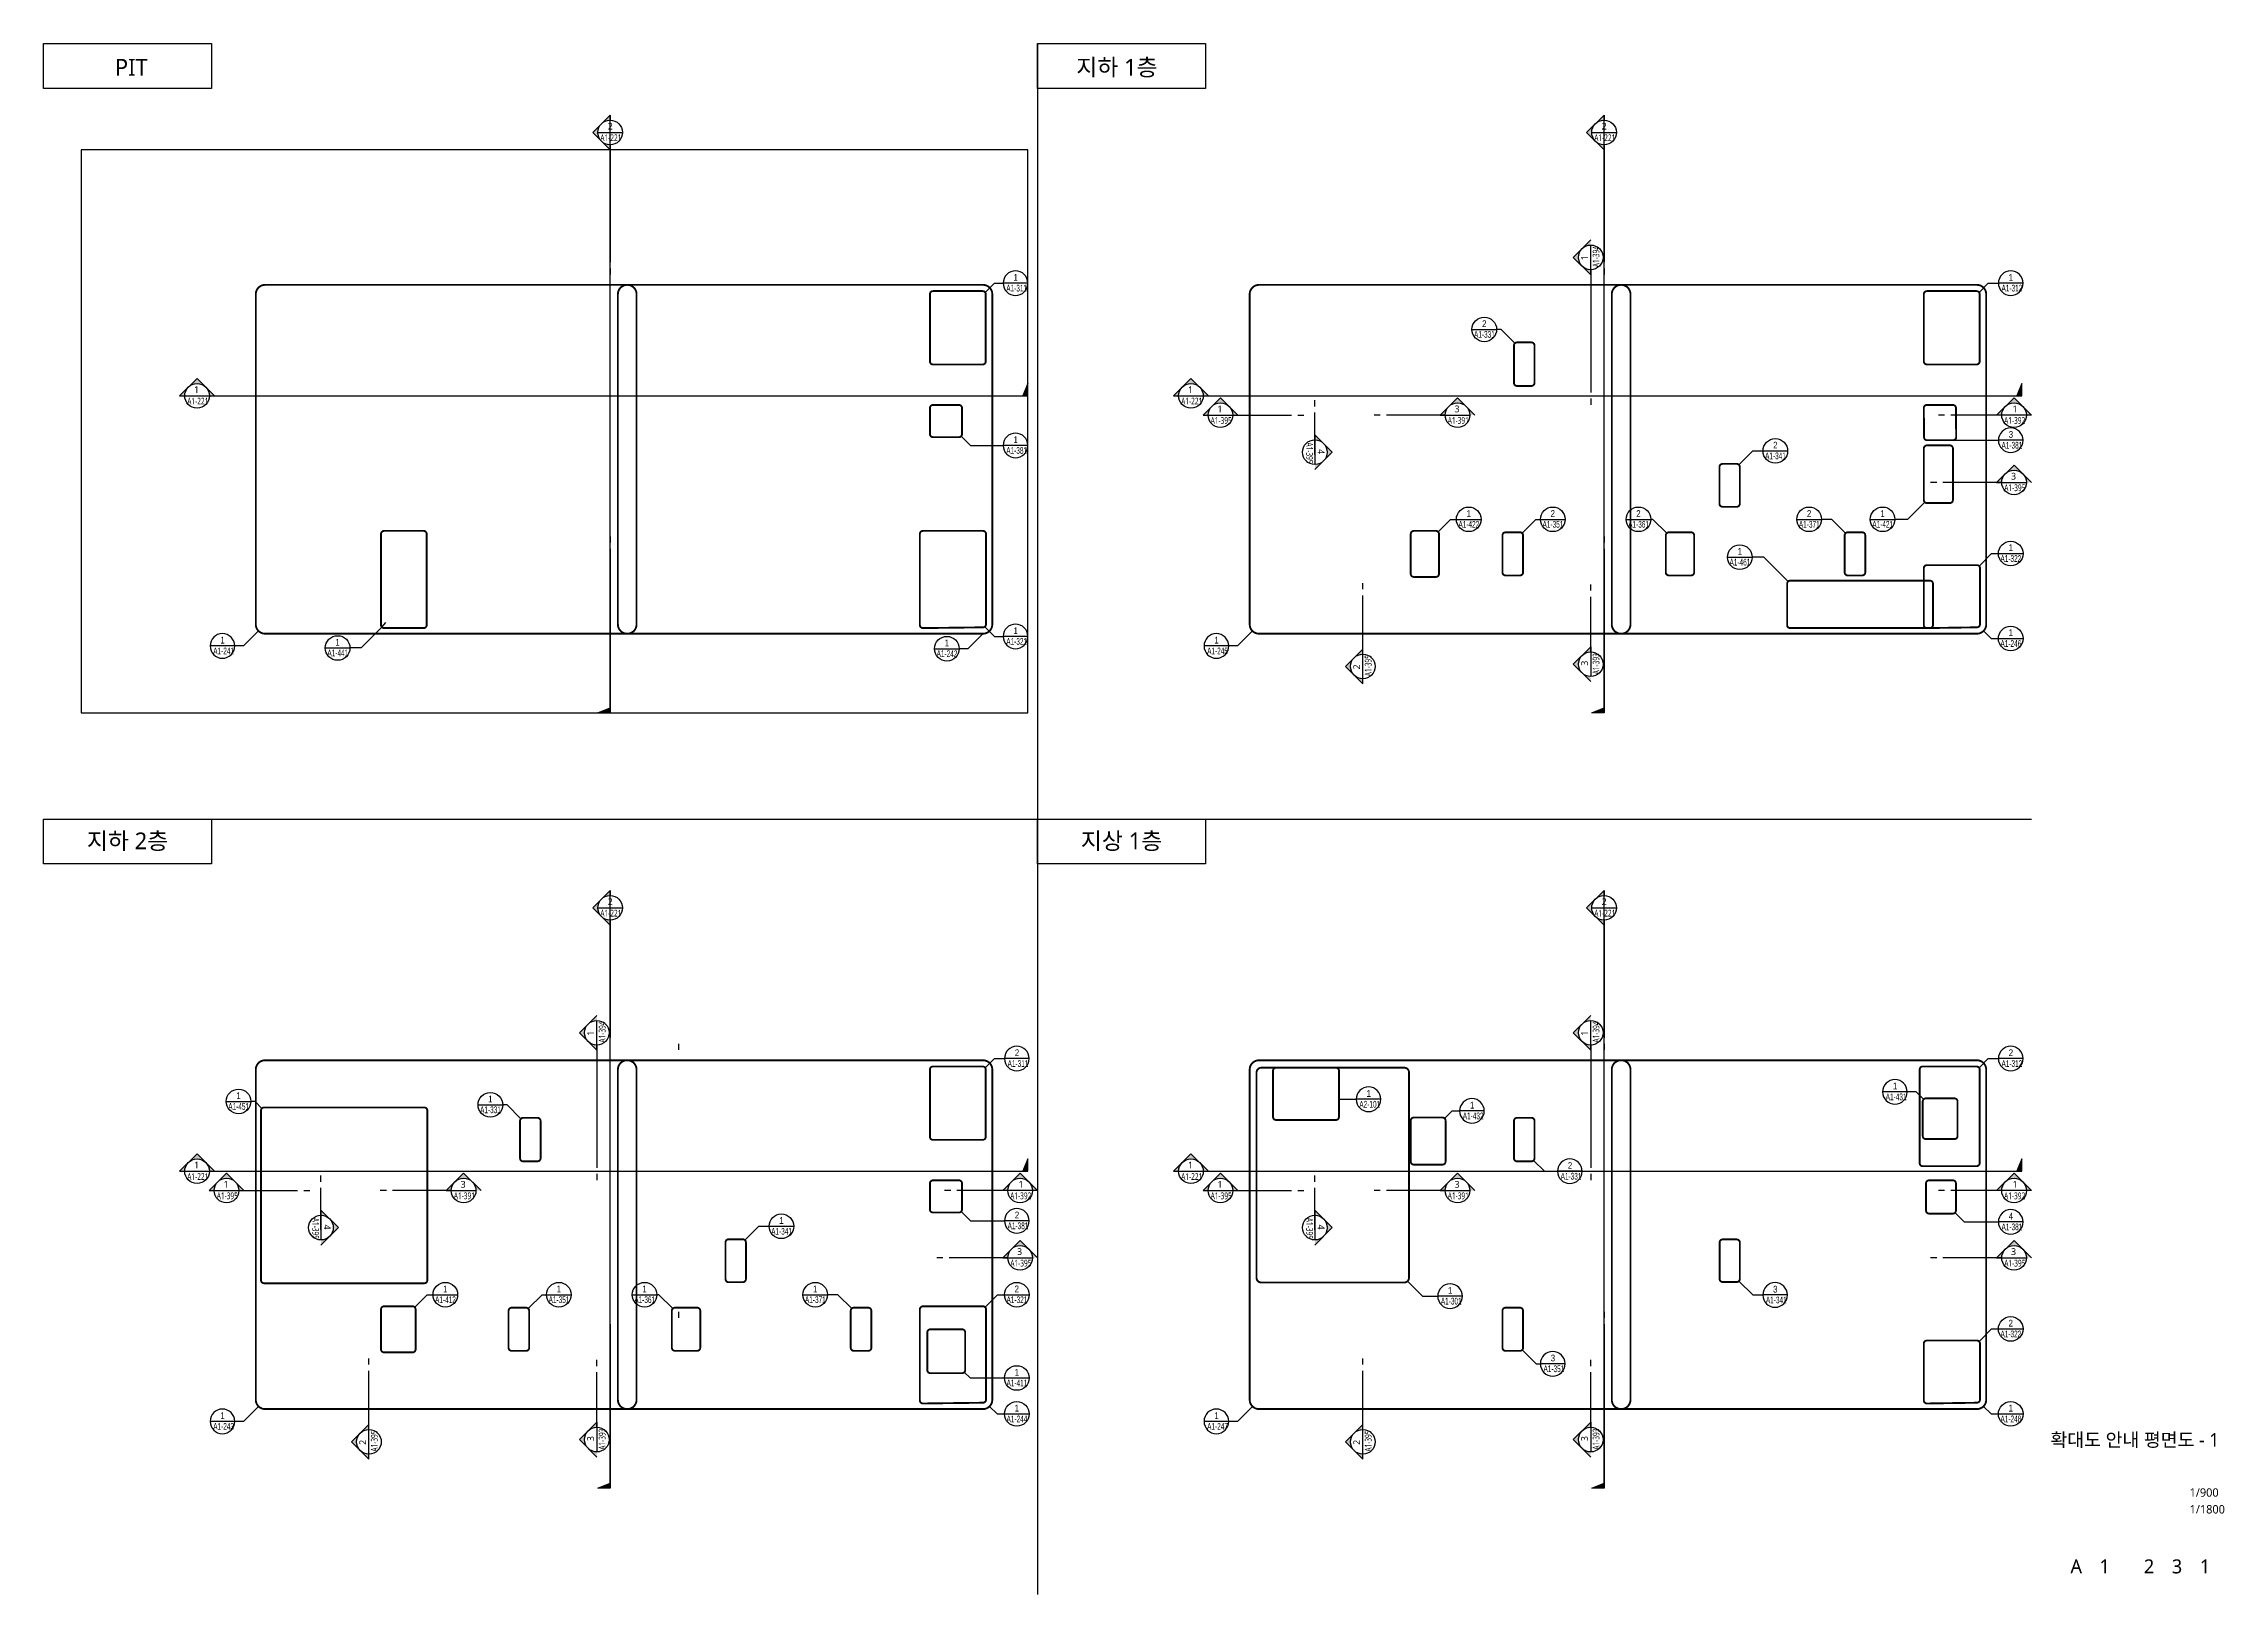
# Model space of a CAD drawing. Header units: millimetres. Extents: x 18000 to 719021, y 9900 to 1026900.
# Drawn here: x 18000 to 719021, y 528300 to 1026900 of the extents above; entities that cross this region are included whole.
import ezdxf
from ezdxf.enums import TextEntityAlignment as Align

# ---------------------------------------------------------------- set-up
doc = ezdxf.new("R2010")
doc.units = ezdxf.units.MM
doc.header["$LTSCALE"] = 100
doc.linetypes.add('SYM$0$DASHDOT', pattern=[1, 0.5, -0.25, 0, -0.25])
doc.layers.get('DEFPOINTS').update_dxf_attribs({"color": 161})
for name, color, linetype in [('SASAC 도면번호', 6, 'Continuous'), ('SYM', 7, 'Continuous'), ('TEXT', 3, 'Continuous'), ('TEXT(노트)', 3, 'Continuous'), ('TEXT-TITLE', 6, 'Continuous'), ('TEXT-기입', 6, 'Continuous'), ('구간정리', 6, 'Continuous'), ('구간정리-TEXT', 3, 'Continuous')]:
    doc.layers.add(name, color=color, linetype=linetype)
doc.styles.add('SYM$0$ARIAL', font='arial.ttf')
doc.styles.add('SYM$0$돋움', font='', dxfattribs={"width": 0.9})
doc.styles.add('나눔바른고딕', font='NanumBarunGothic.ttf')
doc.styles.get('SYM$0$돋움').set_extended_font_data('Dotum')

msp = doc.modelspace()

# ---------------------------------------------------------------- texts
at = {"layer": 'TEXT', "style": '나눔바른고딕'}
for s, p in [('PIT', (40914, 1016585)), ('지하 1층', (349940, 1016585)), ('지하 2층', (31904, 767864)), ('지상 1층', (351404, 767864))]:
    msp.add_text(s, height=5400, dxfattribs=at).set_placement(p)
at = {"layer": 'TEXT(노트)', "style": '나눔바른고딕', "width": 0.6}
for s, p in [('A1-221', (196962, 995550)), ('A1-221', (516462, 995550)), ('A1-221', (64177, 910870)), ('A1-221', (383677, 910870)), ('A1-395', (393152, 904660)), ('A1-391', (469367, 904660)), ('A1-392', (648214, 904660)), ('A1-395', (648257, 883027)), ('A1-221', (196962, 746250)), ('A1-221', (516462, 746250)), ('A1-221', (64177, 661570)), ('A1-221', (383677, 661570)), ('A1-395', (73652, 655360)), ('A1-391', (149867, 655360)), ('A1-392', (328714, 655360)), ('A1-395', (393152, 655360)), ('A1-391', (469367, 655360)), ('A1-392', (648214, 655360)), ('A1-395', (328757, 633727)), ('A1-395', (648257, 633727))]:
    msp.add_text(s, height=2160, dxfattribs=at).set_placement(p)
at = {"layer": 'TEXT(노트)', "style": '나눔바른고딕'}
for s, p in [('2', (199360, 999260)), ('2', (518860, 999260)), ('1', (66365, 914579)), ('1', (385865, 914579)), ('1', (395340, 908369)), ('3', (471555, 908369)), ('1', (650920, 908369)), ('3', (650445, 886736)), ('2', (199360, 749960)), ('2', (518860, 749960)), ('1', (66365, 665279)), ('1', (385865, 665279)), ('1', (75840, 659069)), ('3', (152055, 659069)), ('1', (331420, 659069)), ('1', (395340, 659069)), ('3', (471555, 659069)), ('1', (650920, 659069)), ('3', (330945, 637436)), ('3', (650445, 637436))]:
    msp.add_text(s, height=2160, dxfattribs=at).set_placement(p)
at = {"layer": 'TEXT(노트)', "style": '나눔바른고딕', "width": 0.6}
for s, rotation, p in [('A1-394', 90, (518120, 955030, 66383)), ('A1-395', 270, (423871, 898671)), ('A1-395', 90, (444861, 823506)), ('A1-393', 90, (518120, 824126)), ('A1-394', 90, (198620, 705730, 66383)), ('A1-394', 90, (518120, 705730, 66383)), ('A1-395', 270, (104371, 649371)), ('A1-395', 270, (423871, 649371)), ('A1-395', 90, (125361, 574206)), ('A1-393', 90, (198620, 574826)), ('A1-395', 90, (444861, 574206)), ('A1-393', 90, (518120, 574826))]:
    msp.add_text(s, height=2160, rotation=rotation, dxfattribs=at).set_placement(p)
at = {"layer": 'TEXT(노트)', "style": '나눔바른고딕'}
for s, rotation, p in [('1', 90, (514410, 957218, 66383)), ('4', 270, (427581, 896484)), ('3', 90, (514410, 826886)), ('2', 90, (441152, 825694)), ('1', 90, (194910, 707918, 66383)), ('1', 90, (514410, 707918, 66383)), ('4', 270, (108081, 647184)), ('4', 270, (427581, 647184)), ('2', 90, (121652, 576394)), ('3', 90, (194910, 577586)), ('2', 90, (441152, 576394)), ('3', 90, (514410, 577586))]:
    msp.add_text(s, height=2160, rotation=rotation, dxfattribs=at).set_placement(p)
at = {"layer": 'TEXT-TITLE', "style": '나눔바른고딕'}
msp.add_text('확대도 안내 평면도 - 1', height=4320, dxfattribs=at).set_placement((690227, 575830), align=Align.CENTER)
at = {"layer": 'TEXT-기입', "style": '나눔바른고딕'}
for s, p in [('1/900', (707827, 558900)), ('1/1800', (707827, 553500))]:
    msp.add_text(s, height=2700, dxfattribs=at).set_placement(p, align=Align.BOTTOM_LEFT)
for s, p in [('A', (671400, 537300)), ('1', (680513, 537300)), ('2', (694800, 537300)), ('3', (703800, 537300)), ('1', (712800, 537300))]:
    msp.add_text(s, height=4500, dxfattribs=at).set_placement(p, align=Align.MIDDLE_CENTER)

# ---------------------------------------------------------------- blocks, each defined once
blk = doc.blocks.new('SYM$0$det-tar-wi')
at = {"layer": '구간정리', "ltscale": 0.2}
blk.add_line((0, 0), (11, 0), dxfattribs=at)
blk.add_circle((5.5, 0), 5.5, dxfattribs=at)
at = {"layer": '구간정리-TEXT', "color": 3, "style": 'SYM$0$ARIAL'}
blk.add_attdef('2', text='', height=3, dxfattribs=at).set_placement((5.5, 2.58), align=Align.MIDDLE_CENTER)
at = {"layer": '구간정리-TEXT', "color": 3, "style": 'SYM$0$ARIAL', "width": 0.6}
blk.add_attdef('A1.00', text='', height=3, dxfattribs=at).set_placement((5.57, -2.22), align=Align.MIDDLE_CENTER)

# ---------------------------------------------------------------- hatches: boundary and pattern name
at = {"layer": 'SYM'}
h = msp.add_hatch(color=256, dxfattribs=at)
h.paths.add_polyline_path([(194505, 998334), (197305, 1001134, 0.4142136), (197305, 995534)])
h.paths.add_polyline_path([(197305, 1001134), (200105, 1003934), (200105, 1002294, 0.1989124)])
h.paths.add_polyline_path([(197305, 995534, 0.1989124), (200105, 994374), (200105, 992734)])
h = msp.add_hatch(color=256, dxfattribs=at)
h.paths.add_polyline_path([(514005, 998334), (516805, 1001134, 0.4142136), (516805, 995534)])
h.paths.add_polyline_path([(516805, 1001134), (519605, 1003934), (519605, 1002294, 0.1989124)])
h.paths.add_polyline_path([(516805, 995534, 0.1989124), (519605, 994374), (519605, 992734)])
h = msp.add_hatch(color=256, dxfattribs=at)
h.paths.add_polyline_path([(509736, 958173), (512536, 955373, -0.4142136), (512536, 960973)])
h.paths.add_polyline_path([(512536, 955373), (515336, 952573), (515336, 954213, -0.1989124)])
h.paths.add_polyline_path([(512536, 960973, -0.1989124), (515336, 962133), (515336, 963774)])
h = msp.add_hatch(color=256, dxfattribs=at)
h.paths.add_polyline_path([(67320, 919254), (64520, 916454, -0.4142136), (70120, 916454)])
h.paths.add_polyline_path([(64520, 916454), (61720, 913654), (63360, 913654, -0.1989124)])
h.paths.add_polyline_path([(70120, 916454, -0.1989124), (71280, 913654), (72921, 913654)])
h = msp.add_hatch(color=256, dxfattribs=at)
h.paths.add_polyline_path([(386820, 919254), (384020, 916454, -0.4142136), (389620, 916454)])
h.paths.add_polyline_path([(384020, 916454), (381220, 913654), (382860, 913654, -0.1989124)])
h.paths.add_polyline_path([(389620, 916454, -0.1989124), (390780, 913654), (392421, 913654)])
for points in [[(334375, 917614), (332791, 913654), (334375, 913654)], [(653875, 917614), (652291, 913654), (653875, 913654)], [(196145, 811766), (200105, 813350), (200105, 811766)], [(515645, 811766), (519605, 813350), (519605, 811766)], [(334375, 668314), (332791, 664354), (334375, 664354)], [(653875, 668314), (652291, 664354), (653875, 664354)], [(196145, 562466), (200105, 564050), (200105, 562466)], [(515645, 562466), (519605, 564050), (519605, 562466)]]:
    msp.add_hatch(color=256, dxfattribs=at).paths.add_polyline_path(points)
h = msp.add_hatch(color=256, dxfattribs=at)
h.paths.add_polyline_path([(396295, 913044), (393495, 910244, -0.4142136), (399095, 910244)])
h.paths.add_polyline_path([(393495, 910244), (390695, 907444), (392335, 907444, -0.1989124)])
h.paths.add_polyline_path([(399095, 910244, -0.1989124), (400255, 907444), (401895, 907444)])
h = msp.add_hatch(color=256, dxfattribs=at)
h.paths.add_polyline_path([(472510, 913044), (469710, 910244, -0.4142136), (475310, 910244)])
h.paths.add_polyline_path([(469710, 910244), (466910, 907444), (468550, 907444, -0.1989124)])
h.paths.add_polyline_path([(475310, 910244, -0.1989124), (476470, 907444), (478110, 907444)])
h = msp.add_hatch(color=256, dxfattribs=at)
h.paths.add_polyline_path([(651400, 913044), (654200, 910244, 0.4142136), (648600, 910244)])
h.paths.add_polyline_path([(654200, 910244), (657000, 907444), (655360, 907444, 0.1989124)])
h.paths.add_polyline_path([(648600, 910244, 0.1989124), (647440, 907444), (645799, 907444)])
h = msp.add_hatch(color=256, dxfattribs=at)
h.paths.add_polyline_path([(432255, 895529), (429455, 898329, -0.4142136), (429455, 892729)])
h.paths.add_polyline_path([(429455, 898329), (426655, 901129), (426655, 899489, -0.1989124)])
h.paths.add_polyline_path([(429455, 892729, -0.1989124), (426655, 891569), (426655, 889928)])
h = msp.add_hatch(color=256, dxfattribs=at)
h.paths.add_polyline_path([(651400, 891411), (648600, 888610, -0.4142136), (654200, 888610)])
h.paths.add_polyline_path([(648600, 888610), (645799, 885810), (647440, 885810, -0.1989124)])
h.paths.add_polyline_path([(654200, 888610, -0.1989124), (655360, 885810), (657000, 885810)])
h = msp.add_hatch(color=256, dxfattribs=at)
h.paths.add_polyline_path([(436477, 826649), (439277, 823848, -0.4142136), (439277, 829449)])
h.paths.add_polyline_path([(439277, 823848), (442077, 821048), (442077, 822689, -0.1989124)])
h.paths.add_polyline_path([(439277, 829449, -0.1989124), (442077, 830609), (442077, 832249)])
h = msp.add_hatch(color=256, dxfattribs=at)
h.paths.add_polyline_path([(509736, 827366), (512536, 830167, 0.4142136), (512536, 824566)])
h.paths.add_polyline_path([(512536, 830167), (515336, 832967), (515336, 831326, 0.1989124)])
h.paths.add_polyline_path([(512536, 824566, 0.1989124), (515336, 823406), (515336, 821766)])
h = msp.add_hatch(color=256, dxfattribs=at)
h.paths.add_polyline_path([(194505, 749034), (197305, 751834, 0.4142136), (197305, 746234)])
h.paths.add_polyline_path([(197305, 751834), (200105, 754634), (200105, 752994, 0.1989124)])
h.paths.add_polyline_path([(197305, 746234, 0.1989124), (200105, 745074), (200105, 743434)])
h = msp.add_hatch(color=256, dxfattribs=at)
h.paths.add_polyline_path([(514005, 749034), (516805, 751834, 0.4142136), (516805, 746234)])
h.paths.add_polyline_path([(516805, 751834), (519605, 754634), (519605, 752994, 0.1989124)])
h.paths.add_polyline_path([(516805, 746234, 0.1989124), (519605, 745074), (519605, 743434)])
h = msp.add_hatch(color=256, dxfattribs=at)
h.paths.add_polyline_path([(190236, 708873), (193036, 706073, -0.4142136), (193036, 711673)])
h.paths.add_polyline_path([(193036, 706073), (195836, 703273), (195836, 704913, -0.1989124)])
h.paths.add_polyline_path([(193036, 711673, -0.1989124), (195836, 712833), (195836, 714474)])
h = msp.add_hatch(color=256, dxfattribs=at)
h.paths.add_polyline_path([(509736, 708873), (512536, 706073, -0.4142136), (512536, 711673)])
h.paths.add_polyline_path([(512536, 706073), (515336, 703273), (515336, 704913, -0.1989124)])
h.paths.add_polyline_path([(512536, 711673, -0.1989124), (515336, 712833), (515336, 714474)])
h = msp.add_hatch(color=256, dxfattribs=at)
h.paths.add_polyline_path([(67320, 669954), (64520, 667154, -0.4142136), (70120, 667154)])
h.paths.add_polyline_path([(64520, 667154), (61720, 664354), (63360, 664354, -0.1989124)])
h.paths.add_polyline_path([(70120, 667154, -0.1989124), (71280, 664354), (72921, 664354)])
h = msp.add_hatch(color=256, dxfattribs=at)
h.paths.add_polyline_path([(386820, 669954), (384020, 667154, -0.4142136), (389620, 667154)])
h.paths.add_polyline_path([(384020, 667154), (381220, 664354), (382860, 664354, -0.1989124)])
h.paths.add_polyline_path([(389620, 667154, -0.1989124), (390780, 664354), (392421, 664354)])
h = msp.add_hatch(color=256, dxfattribs=at)
h.paths.add_polyline_path([(76795, 663744), (73995, 660944, -0.4142136), (79595, 660944)])
h.paths.add_polyline_path([(73995, 660944), (71195, 658144), (72835, 658144, -0.1989124)])
h.paths.add_polyline_path([(79595, 660944, -0.1989124), (80755, 658144), (82395, 658144)])
h = msp.add_hatch(color=256, dxfattribs=at)
h.paths.add_polyline_path([(153010, 663744), (150210, 660944, -0.4142136), (155810, 660944)])
h.paths.add_polyline_path([(150210, 660944), (147410, 658144), (149050, 658144, -0.1989124)])
h.paths.add_polyline_path([(155810, 660944, -0.1989124), (156970, 658144), (158610, 658144)])
h = msp.add_hatch(color=256, dxfattribs=at)
h.paths.add_polyline_path([(331900, 663744), (334700, 660944, 0.4142136), (329100, 660944)])
h.paths.add_polyline_path([(334700, 660944), (337500, 658144), (335860, 658144, 0.1989124)])
h.paths.add_polyline_path([(329100, 660944, 0.1989124), (327940, 658144), (326299, 658144)])
h = msp.add_hatch(color=256, dxfattribs=at)
h.paths.add_polyline_path([(396295, 663744), (393495, 660944, -0.4142136), (399095, 660944)])
h.paths.add_polyline_path([(393495, 660944), (390695, 658144), (392335, 658144, -0.1989124)])
h.paths.add_polyline_path([(399095, 660944, -0.1989124), (400255, 658144), (401895, 658144)])
h = msp.add_hatch(color=256, dxfattribs=at)
h.paths.add_polyline_path([(472510, 663744), (469710, 660944, -0.4142136), (475310, 660944)])
h.paths.add_polyline_path([(469710, 660944), (466910, 658144), (468550, 658144, -0.1989124)])
h.paths.add_polyline_path([(475310, 660944, -0.1989124), (476470, 658144), (478110, 658144)])
h = msp.add_hatch(color=256, dxfattribs=at)
h.paths.add_polyline_path([(651400, 663744), (654200, 660944, 0.4142136), (648600, 660944)])
h.paths.add_polyline_path([(654200, 660944), (657000, 658144), (655360, 658144, 0.1989124)])
h.paths.add_polyline_path([(648600, 660944, 0.1989124), (647440, 658144), (645799, 658144)])
h = msp.add_hatch(color=256, dxfattribs=at)
h.paths.add_polyline_path([(112755, 646229), (109955, 649029, -0.4142136), (109955, 643429)])
h.paths.add_polyline_path([(109955, 649029), (107155, 651829), (107155, 650189, -0.1989124)])
h.paths.add_polyline_path([(109955, 643429, -0.1989124), (107155, 642269), (107155, 640628)])
h = msp.add_hatch(color=256, dxfattribs=at)
h.paths.add_polyline_path([(432255, 646229), (429455, 649029, -0.4142136), (429455, 643429)])
h.paths.add_polyline_path([(429455, 649029), (426655, 651829), (426655, 650189, -0.1989124)])
h.paths.add_polyline_path([(429455, 643429, -0.1989124), (426655, 642269), (426655, 640628)])
h = msp.add_hatch(color=256, dxfattribs=at)
h.paths.add_polyline_path([(331900, 642111), (329100, 639310, -0.4142136), (334700, 639310)])
h.paths.add_polyline_path([(329100, 639310), (326299, 636510), (327940, 636510, -0.1989124)])
h.paths.add_polyline_path([(334700, 639310, -0.1989124), (335860, 636510), (337500, 636510)])
h = msp.add_hatch(color=256, dxfattribs=at)
h.paths.add_polyline_path([(651400, 642111), (648600, 639310, -0.4142136), (654200, 639310)])
h.paths.add_polyline_path([(648600, 639310), (645799, 636510), (647440, 636510, -0.1989124)])
h.paths.add_polyline_path([(654200, 639310, -0.1989124), (655360, 636510), (657000, 636510)])
h = msp.add_hatch(color=256, dxfattribs=at)
h.paths.add_polyline_path([(116977, 577349), (119777, 574548, -0.4142136), (119777, 580149)])
h.paths.add_polyline_path([(119777, 574548), (122577, 571748), (122577, 573389, -0.1989124)])
h.paths.add_polyline_path([(119777, 580149, -0.1989124), (122577, 581309), (122577, 582949)])
h = msp.add_hatch(color=256, dxfattribs=at)
h.paths.add_polyline_path([(190236, 578066), (193036, 580867, 0.4142136), (193036, 575266)])
h.paths.add_polyline_path([(193036, 580867), (195836, 583667), (195836, 582026, 0.1989124)])
h.paths.add_polyline_path([(193036, 575266, 0.1989124), (195836, 574106), (195836, 572466)])
h = msp.add_hatch(color=256, dxfattribs=at)
h.paths.add_polyline_path([(436477, 577349), (439277, 574548, -0.4142136), (439277, 580149)])
h.paths.add_polyline_path([(439277, 574548), (442077, 571748), (442077, 573389, -0.1989124)])
h.paths.add_polyline_path([(439277, 580149, -0.1989124), (442077, 581309), (442077, 582949)])
h = msp.add_hatch(color=256, dxfattribs=at)
h.paths.add_polyline_path([(509736, 578066), (512536, 580867, 0.4142136), (512536, 575266)])
h.paths.add_polyline_path([(512536, 580867), (515336, 583667), (515336, 582026, 0.1989124)])
h.paths.add_polyline_path([(512536, 575266, 0.1989124), (515336, 574106), (515336, 572466)])

# ---------------------------------------------------------------- linework, layer by layer
for p, q in [((337500, 1026900), (337500, 528300)), ((196145, 998334), (204065, 998334)), ((515645, 998334), (523565, 998334)), ((515336, 954213, 66383), (515336, 962133, 66383)), ((63360, 913654), (71280, 913654)), ((382860, 913654), (390780, 913654)), ((392335, 907444), (400255, 907444)), ((468550, 907444), (476470, 907444)), ((655360, 907444), (647440, 907444)), ((426655, 899489), (426655, 891569)), ((647440, 885810), (655360, 885810)), ((442077, 822689), (442077, 830609)), ((515336, 831326), (515336, 823406)), ((18000, 777600), (657000, 777600)), ((196145, 749034), (204065, 749034)), ((515645, 749034), (523565, 749034)), ((195836, 704913, 66383), (195836, 712833, 66383)), ((515336, 704913, 66383), (515336, 712833, 66383)), ((63360, 664354), (71280, 664354)), ((382860, 664354), (390780, 664354)), ((72835, 658144), (80755, 658144)), ((149050, 658144), (156970, 658144)), ((335860, 658144), (327940, 658144)), ((392335, 658144), (400255, 658144)), ((468550, 658144), (476470, 658144)), ((655360, 658144), (647440, 658144)), ((107155, 650189), (107155, 642269)), ((426655, 650189), (426655, 642269)), ((327940, 636510), (335860, 636510)), ((647440, 636510), (655360, 636510)), ((195836, 582026), (195836, 574106)), ((515336, 582026), (515336, 574106)), ((122577, 573389), (122577, 581309)), ((442077, 573389), (442077, 581309))]:
    msp.add_line(p, q)
for points in [[(72000, 1012500), (18000, 1012500), (18000, 1026900), (72000, 1026900)], [(391500, 1012500), (337500, 1012500), (337500, 1026900), (391500, 1026900)], [(72000, 763200), (18000, 763200), (18000, 777600), (72000, 777600)], [(391500, 763200), (337500, 763200), (337500, 777600), (391500, 777600)]]:
    msp.add_lwpolyline(points, close=True)
at = {"layer": 'DEFPOINTS'}
for p, q in [((200105, 811766), (200105, 1003934)), ((519605, 811766), (519605, 1003934)), ((61720, 913654), (334375, 913654)), ((381220, 913654), (653875, 913654)), ((200105, 562466), (200105, 754634)), ((519605, 562466), (519605, 754634)), ((61720, 664354), (334375, 664354)), ((381220, 664354), (653875, 664354))]:
    msp.add_line(p, q, dxfattribs=at)
msp.add_lwpolyline([(30087, 811766), (334375, 811766), (334375, 992734), (30087, 992734)], close=True, dxfattribs=at)
at = {"layer": 'SASAC 도면번호'}
msp.add_line((126755, 839264), (128055, 840729), dxfattribs=at)
at = {"layer": 'SYM'}
for p, q in [((200105, 1003934), (194505, 998334)), ((200105, 1003934), (200105, 1002294)), ((519605, 1003934), (514005, 998334)), ((519605, 1003934), (519605, 1002294)), ((200105, 992734), (194505, 998334)), ((519605, 992734), (514005, 998334)), ((200105, 994374), (200105, 956594)), ((519605, 994374), (519605, 956594)), ((515336, 963774, 66383), (509736, 958173, 66383)), ((200105, 954614), (200105, 952634)), ((515336, 952573, 66383), (509736, 958173, 66383)), ((515336, 952573, 66383), (515336, 954213, 66383)), ((515336, 954213, 66383), (515336, 914749, 66383)), ((519605, 954614), (519605, 952634)), ((519605, 954614), (519605, 952634)), ((61720, 913654), (67320, 919254)), ((72921, 913654), (67320, 919254)), ((381220, 913654), (386820, 919254)), ((392421, 913654), (386820, 919254)), ((61720, 913654), (63360, 913654)), ((71280, 913654), (109060, 913654)), ((111040, 913654), (113020, 913654)), ((283075, 913654), (285055, 913654)), ((287035, 913654), (334375, 913654)), ((334375, 917614), (332791, 913654)), ((334375, 913654), (334375, 917614)), ((381220, 913654), (382860, 913654)), ((390695, 907444), (396295, 913044)), ((390780, 913654), (428560, 913654)), ((401895, 907444), (396295, 913044)), ((426655, 910265), (426655, 912245)), ((430540, 913654), (432520, 913654)), ((466910, 907444), (472510, 913044)), ((478110, 907444), (472510, 913044)), ((515336, 912769, 66383), (515336, 910789, 66383)), ((602575, 913654), (604555, 913654)), ((606535, 913654), (653875, 913654)), ((645799, 907444), (651400, 913044)), ((657000, 907444), (651400, 913044)), ((653875, 917614), (652291, 913654)), ((653875, 913654), (653875, 917614)), ((390695, 907444), (392335, 907444)), ((400255, 907444), (419145, 907444)), ((421125, 907444), (423105, 907444)), ((426655, 894801), (426655, 908285)), ((447680, 907444), (445700, 907444)), ((468550, 907444), (449660, 907444)), ((466910, 907444), (468550, 907444)), ((629085, 907444), (627105, 907444)), ((647440, 907444), (631065, 907444)), ((657000, 907444), (655360, 907444)), ((426655, 901129), (426655, 899489)), ((426655, 901129), (432255, 895529)), ((426655, 889928), (432255, 895529)), ((645799, 885810), (651400, 891411)), ((657000, 885810), (651400, 891411)), ((626570, 885810), (624590, 885810)), ((647440, 885810), (628550, 885810)), ((645799, 885810), (647440, 885810)), ((200105, 868466), (200105, 866486)), ((200105, 864506), (200105, 811766)), ((519605, 868466), (519605, 866486)), ((519605, 868466), (519605, 866486)), ((519605, 864506), (519605, 811766)), ((442077, 851478), (442077, 853458)), ((442077, 830609), (442077, 849498)), ((515336, 851013), (515336, 852993)), ((515336, 831326), (515336, 849033)), ((442077, 832249), (436477, 826649)), ((515336, 832967), (509736, 827366)), ((515336, 821766), (509736, 827366)), ((515336, 832967), (515336, 831326)), ((442077, 821048), (436477, 826649)), ((442077, 821048), (442077, 822689)), ((196145, 811766), (200105, 813350)), ((515645, 811766), (519605, 813350)), ((200105, 811766), (196145, 811766)), ((519605, 811766), (515645, 811766)), ((200105, 754634), (194505, 749034)), ((200105, 754634), (200105, 752994)), ((519605, 754634), (514005, 749034)), ((519605, 754634), (519605, 752994)), ((200105, 743434), (194505, 749034)), ((200105, 745074), (200105, 707294)), ((519605, 743434), (514005, 749034)), ((519605, 745074), (519605, 707294)), ((195836, 714474, 66383), (190236, 708873, 66383)), ((195836, 703273, 66383), (190236, 708873, 66383)), ((515336, 714474, 66383), (509736, 708873, 66383)), ((515336, 703273, 66383), (509736, 708873, 66383)), ((195836, 703273, 66383), (195836, 704913, 66383)), ((195836, 704913, 66383), (195836, 665449, 66383)), ((222105, 705314), (222105, 703334)), ((222105, 705314), (222105, 703334)), ((515336, 703273, 66383), (515336, 704913, 66383)), ((515336, 704913, 66383), (515336, 665449, 66383)), ((519605, 705314), (519605, 703334)), ((61720, 664354), (67320, 669954)), ((72921, 664354), (67320, 669954)), ((334375, 668314), (332791, 664354)), ((334375, 664354), (334375, 668314)), ((381220, 664354), (386820, 669954)), ((392421, 664354), (386820, 669954)), ((653875, 668314), (652291, 664354)), ((653875, 664354), (653875, 668314)), ((61720, 664354), (63360, 664354)), ((71195, 658144), (76795, 663744)), ((71280, 664354), (109060, 664354)), ((82395, 658144), (76795, 663744)), ((107155, 660965), (107155, 662945)), ((107155, 645501), (107155, 658985)), ((111040, 664354), (113020, 664354)), ((147410, 658144), (153010, 663744)), ((158610, 658144), (153010, 663744)), ((195836, 663469, 66383), (195836, 661489, 66383)), ((283075, 664354), (285055, 664354)), ((287035, 664354), (334375, 664354)), ((326299, 658144), (331900, 663744)), ((337500, 658144), (331900, 663744)), ((381220, 664354), (382860, 664354)), ((390695, 658144), (396295, 663744)), ((390780, 664354), (428560, 664354)), ((401895, 658144), (396295, 663744)), ((426655, 660965), (426655, 662945)), ((426655, 645501), (426655, 658985)), ((430540, 664354), (432520, 664354)), ((466910, 658144), (472510, 663744)), ((478110, 658144), (472510, 663744)), ((515336, 663469, 66383), (515336, 661489, 66383)), ((602575, 664354), (604555, 664354)), ((606535, 664354), (653875, 664354)), ((645799, 658144), (651400, 663744)), ((657000, 658144), (651400, 663744)), ((71195, 658144), (72835, 658144)), ((80755, 658144), (99645, 658144)), ((101625, 658144), (103605, 658144)), ((128180, 658144), (126200, 658144)), ((149050, 658144), (130160, 658144)), ((147410, 658144), (149050, 658144)), ((309585, 658144), (307605, 658144)), ((327940, 658144), (311565, 658144)), ((337500, 658144), (335860, 658144)), ((390695, 658144), (392335, 658144)), ((400255, 658144), (419145, 658144)), ((421125, 658144), (423105, 658144)), ((447680, 658144), (445700, 658144)), ((468550, 658144), (449660, 658144)), ((466910, 658144), (468550, 658144)), ((629085, 658144), (627105, 658144)), ((647440, 658144), (631065, 658144)), ((657000, 658144), (655360, 658144)), ((107155, 651829), (107155, 650189)), ((107155, 651829), (112755, 646229)), ((107155, 640628), (112755, 646229)), ((426655, 651829), (426655, 650189)), ((426655, 651829), (432255, 646229)), ((426655, 640628), (432255, 646229)), ((326299, 636510), (331900, 642111)), ((337500, 636510), (331900, 642111)), ((645799, 636510), (651400, 642111)), ((657000, 636510), (651400, 642111)), ((307070, 636510), (305090, 636510)), ((327940, 636510), (309050, 636510)), ((326299, 636510), (327940, 636510)), ((626570, 636510), (624590, 636510)), ((647440, 636510), (628550, 636510)), ((645799, 636510), (647440, 636510)), ((222105, 619166), (222105, 617186)), ((519605, 619166), (519605, 617186)), ((200105, 615206), (200105, 562466)), ((519605, 615206), (519605, 562466)), ((122577, 602178), (122577, 604158)), ((195836, 601713), (195836, 603693)), ((442077, 602178), (442077, 604158)), ((515336, 601713), (515336, 603693)), ((122577, 581309), (122577, 600198)), ((195836, 582026), (195836, 599733)), ((442077, 581309), (442077, 600198)), ((515336, 582026), (515336, 599733)), ((122577, 582949), (116977, 577349)), ((195836, 583667), (190236, 578066)), ((195836, 583667), (195836, 582026)), ((442077, 582949), (436477, 577349)), ((515336, 583667), (509736, 578066)), ((515336, 583667), (515336, 582026)), ((122577, 571748), (116977, 577349)), ((195836, 572466), (190236, 578066)), ((442077, 571748), (436477, 577349)), ((515336, 572466), (509736, 578066)), ((122577, 571748), (122577, 573389)), ((442077, 571748), (442077, 573389)), ((196145, 562466), (200105, 564050)), ((200105, 562466), (196145, 562466)), ((515645, 562466), (519605, 564050)), ((519605, 562466), (515645, 562466))]:
    msp.add_line(p, q, dxfattribs=at)
for centre in [(200105, 998334), (519605, 998334), (515336, 958173, 66383), (67320, 913654), (386820, 913654), (396295, 907444), (472510, 907444), (651400, 907444), (426655, 895529), (651400, 885810), (442077, 826649), (515336, 827366), (200105, 749034), (519605, 749034), (195836, 708873, 66383), (515336, 708873, 66383), (67320, 664354), (386820, 664354), (76795, 658144), (153010, 658144), (331900, 658144), (396295, 658144), (472510, 658144), (651400, 658144), (107155, 646229), (426655, 646229), (331900, 636510), (651400, 636510), (195836, 578066), (515336, 578066), (122577, 577349), (442077, 577349)]:
    msp.add_circle(centre, 3960, dxfattribs=at)
at = {"layer": '구간정리', "linetype": 'SYM$0$DASHDOT', "ltscale": 20, "const_width": 600}
for points in [[(205605, 837179), (89205, 837179, -0.4142136), (86205, 840179), (86205, 946329, -0.4142136), (89205, 949329), (205605, 949329, -0.4142136), (208605, 946329), (208605, 840179, -0.4142136)], [(205605, 837179), (319955, 837179, 0.4142136), (322955, 840179), (322955, 946329, 0.4142136), (319955, 949329), (205605, 949329, 0.4142136), (202605, 946329), (202605, 840179, 0.4142136)], [(303905, 923741), (319855, 923741, 0.4142136), (320855, 924741), (320855, 946329, 0.4142136), (319855, 947329), (303905, 947329, 0.4142136), (302905, 946329), (302905, 924741, 0.4142136)], [(525105, 837179), (408705, 837179, -0.4142136), (405705, 840179), (405705, 946329, -0.4142136), (408705, 949329), (525105, 949329, -0.4142136), (528105, 946329), (528105, 840179, -0.4142136)], [(525105, 837179), (639455, 837179, 0.4142136), (642455, 840179), (642455, 946329, 0.4142136), (639455, 949329), (525105, 949329, 0.4142136), (522105, 946329), (522105, 840179, 0.4142136)], [(623405, 923741), (639355, 923741, 0.4142136), (640355, 924741), (640355, 946329, 0.4142136), (639355, 947329), (623405, 947329, 0.4142136), (622405, 946329), (622405, 924741, 0.4142136)], [(496255, 916829), (491655, 916829, -0.4142136), (490655, 917829), (490655, 929829, -0.4142136), (491655, 930829), (496255, 930829, -0.4142136), (497255, 929829), (497255, 917829, -0.4142136)], [(303905, 910729), (312230, 910729, -0.4142136), (313230, 909729), (313230, 901379, -0.4142136), (312230, 900379), (303905, 900379, -0.4142136), (302905, 901379), (302905, 909729, -0.4142136)], [(623405, 910729), (631730, 910729, -0.4142136), (632730, 909729), (632797, 900381, -0.4142136), (631797, 899381), (623472, 899381, -0.4142136), (622472, 900381), (622405, 909729, -0.4142136)], [(630755, 879179), (623405, 879179, -0.4142136), (622405, 880179), (622405, 896729, -0.4142136), (623405, 897729), (630755, 897729, -0.4142136), (631755, 896729), (631755, 880179, -0.4142136)], [(557705, 877979), (562255, 877979, 0.4142136), (563255, 878979), (563255, 890779, 0.4142136), (562255, 891779), (557705, 891779, 0.4142136), (556705, 890779), (556705, 878979, 0.4142136)], [(141155, 839979), (141155, 869229, 0.4142136), (140155, 870229), (127455, 870229, 0.4142136), (126455, 869229), (126455, 839979, 0.4142136), (127455, 838979), (140155, 838979, 0.4142136)], [(319955, 870229), (300680, 870229, 0.4142136), (299680, 869229), (299680, 839979, 0.4179554), (300693, 838979), (319968, 839225, 0.4104816), (320955, 840224), (320955, 869229, 0.4142136)], [(458468, 855429), (465555, 855429, 0.4142136), (466555, 856429), (466555, 869229, 0.4142136), (465555, 870229), (458468, 870229, 0.4142136), (457468, 869229), (457468, 856429, 0.4142136)], [(492580, 855904), (487955, 855904, -0.4142136), (486955, 856904), (486955, 868779, -0.4142136), (487955, 869779), (492580, 869779, -0.4142136), (493580, 868779), (493580, 856904, -0.4142136)], [(547580, 855904), (540455, 855904, -0.4142136), (539455, 856904), (539455, 868779, -0.4142136), (540455, 869779), (547580, 869779, -0.4142136), (548580, 868779), (548580, 856904, -0.4142136)], [(602580, 855904), (597955, 855904, -0.4142136), (596955, 856904), (596955, 868779, -0.4142136), (597955, 869779), (602580, 869779, -0.4142136), (603580, 868779), (603580, 856904, -0.4142136)], [(639455, 859229), (623405, 859229, 0.4142136), (622405, 858229), (622405, 839979, 0.4179554), (623418, 838979), (639468, 839225, 0.4104816), (640455, 840224), (640455, 858229, 0.4142136)], [(624355, 854229), (579455, 854229, 0.4142136), (578455, 853229), (578455, 839979, 0.4142136), (579455, 838979), (624355, 838979, 0.4142136), (625355, 839979), (625355, 853229, 0.4142136)], [(205605, 587879), (89205, 587879, -0.4142136), (86205, 590879), (86205, 697029, -0.4142136), (89205, 700029), (205605, 700029, -0.4142136), (208605, 697029), (208605, 590879, -0.4142136)], [(205605, 587879), (319955, 587879, 0.4142136), (322955, 590879), (322955, 697029, 0.4142136), (319955, 700029), (205605, 700029, 0.4142136), (202605, 697029), (202605, 590879, 0.4142136)], [(303905, 674441), (319855, 674441, 0.4142136), (320855, 675441), (320855, 697029, 0.4142136), (319855, 698029), (303905, 698029, 0.4142136), (302905, 697029), (302905, 675441, 0.4142136)], [(525105, 587879), (408705, 587879, -0.4142136), (405705, 590879), (405705, 697029, -0.4142136), (408705, 700029), (525105, 700029, -0.4142136), (528105, 697029), (528105, 590879, -0.4142136)], [(455405, 628579), (409405, 628579, -0.4142136), (407905, 630079), (407905, 696129, -0.4142136), (409405, 697629), (455405, 697629, -0.4142136), (456905, 696129), (456905, 630079, -0.4142136)], [(414205, 697629), (433405, 697629, -0.4142136), (434405, 696629), (434405, 681829, -0.4142136), (433405, 680829), (414205, 680829, -0.4142136), (413205, 681829), (413205, 696629, -0.4142136)], [(525105, 587879), (639455, 587879, 0.4142136), (642455, 590879), (642455, 697029, 0.4142136), (639455, 700029), (525105, 700029, 0.4142136), (522105, 697029), (522105, 590879, 0.4142136)], [(622055, 665979), (639355, 665979, 0.4142136), (640355, 666979), (640355, 697029, 0.4142136), (639355, 698029), (622055, 698029, 0.4142136), (621055, 697029), (621055, 666979, 0.4142136)], [(623055, 674684), (632250, 674684, 0.4142136), (633250, 675684), (633250, 686774, 0.4142136), (632250, 687774), (623055, 687774, 0.4142136), (622055, 686774), (622055, 675684, 0.4142136)], [(88880, 684854), (140355, 684854, -0.4142136), (141355, 683854), (141355, 629329, -0.4142136), (140355, 628329), (88880, 628329, -0.4142136), (87880, 629329), (87880, 683854, -0.4142136)], [(176755, 667529), (172155, 667529, -0.4142136), (171155, 668529), (171155, 680529, -0.4142136), (172155, 681529), (176755, 681529, -0.4142136), (177755, 680529), (177755, 668529, -0.4142136)], [(458468, 666479), (467666, 666479, 0.4142136), (468666, 667479), (468666, 680616, 0.4142136), (467666, 681616), (458468, 681616, 0.4142136), (457468, 680616), (457468, 667479, 0.4142136)], [(496255, 667529), (491655, 667529, -0.4142136), (490655, 668529), (490655, 680529, -0.4142136), (491655, 681529), (496255, 681529, -0.4142136), (497255, 680529), (497255, 668529, -0.4142136)], [(303905, 661429), (312230, 661429, -0.4142136), (313230, 660429), (313230, 652079, -0.4142136), (312230, 651079), (303905, 651079, -0.4142136), (302905, 652079), (302905, 660429, -0.4142136)], [(624105, 661429), (631730, 661429, -0.4142136), (632730, 660429), (632730, 651729, -0.4142136), (631730, 650729), (624105, 650729, -0.4142136), (623105, 651729), (623105, 660429, -0.4142136)], [(238205, 628679), (242755, 628679, 0.4142136), (243755, 629679), (243755, 641479, 0.4142136), (242755, 642479), (238205, 642479, 0.4142136), (237205, 641479), (237205, 629679, 0.4142136)], [(557755, 628729), (562255, 628729, 0.4142136), (563255, 629729), (563255, 641429, 0.4142136), (562255, 642429), (557755, 642429, 0.4142136), (556755, 641429), (556755, 629729, 0.4142136)], [(137580, 607104), (137580, 619929, 0.4142136), (136580, 620929), (127455, 620929, 0.4142136), (126455, 619929), (126455, 607104, 0.4142136), (127455, 606104), (136580, 606104, 0.4142136)], [(173080, 606604), (168455, 606604, -0.4142136), (167455, 607604), (167455, 619479, -0.4142136), (168455, 620479), (173080, 620479, -0.4142136), (174080, 619479), (174080, 607604, -0.4142136)], [(228080, 606604), (220955, 606604, -0.4142136), (219955, 607604), (219955, 619479, -0.4142136), (220955, 620479), (228080, 620479, -0.4142136), (229080, 619479), (229080, 607604, -0.4142136)], [(283080, 606604), (278455, 606604, -0.4142136), (277455, 607604), (277455, 619479, -0.4142136), (278455, 620479), (283080, 620479, -0.4142136), (284080, 619479), (284080, 607604, -0.4142136)], [(319955, 620929), (300680, 620929, 0.4142136), (299680, 619929), (299680, 590679, 0.4179554), (300693, 589679), (319968, 589925, 0.4104816), (320955, 590924), (320955, 619929, 0.4142136)], [(492580, 606604), (487955, 606604, -0.4142136), (486955, 607604), (486955, 619479, -0.4142136), (487955, 620479), (492580, 620479, -0.4142136), (493580, 619479), (493580, 607604, -0.4142136)], [(303055, 613524), (313250, 613524, -0.4142136), (314250, 612524), (314250, 600434, -0.4142136), (313250, 599434), (303055, 599434, -0.4142136), (302055, 600434), (302055, 612524, -0.4142136)], [(639455, 609929), (623405, 609929, 0.4142136), (622405, 608929), (622405, 590679, 0.4179554), (623418, 589679), (639468, 589925, 0.4104816), (640455, 590924), (640455, 608929, 0.4142136)]]:
    msp.add_lwpolyline(points, format="xyb", close=True, dxfattribs=at)
at = {"layer": '구간정리', "ltscale": 0.2}
for points in [[(320668, 946911), (323638, 949881), (326455, 949881)], [(640168, 946911), (643138, 949881), (646375, 949881)], [(490955, 930543), (486500, 934997), (485065, 934997)], [(312937, 900671), (315907, 897702), (326455, 897702)], [(631797, 899381), (646375, 899381)], [(562955, 891493), (567410, 895947), (570714, 895947)], [(622698, 879471), (617174, 873947), (613105, 873947)], [(466255, 869943), (470260, 873947), (472145, 873947)], [(493280, 869493), (497735, 873947), (499170, 873947)], [(539755, 869493), (535300, 873947), (534634, 873947)], [(597255, 869493), (592800, 873947), (589496, 873947)], [(640155, 858943), (644160, 862947), (646375, 862947)], [(578755, 853943), (570921, 861777), (567204, 861777)], [(87084, 838057), (82261, 833234), (79444, 833234)], [(126755, 839264), (120073, 832582), (116473, 832582)], [(319955, 837179), (315132, 832356), (312315, 832356)], [(320668, 839264), (323638, 836295), (326455, 836295)], [(406584, 838057), (401761, 833234), (398944, 833234)], [(641576, 838057), (644012, 835621), (646375, 835621)], [(320668, 697611), (323638, 700581), (326875, 700581)], [(640168, 697611), (643138, 700581), (646375, 700581)], [(434405, 687489), (439945, 687489)], [(622348, 687481), (619964, 689865), (617065, 689865)], [(88180, 684568), (85953, 686795), (84620, 686795)], [(171455, 681243), (167000, 685697), (165565, 685697)], [(468373, 681323), (470791, 683741), (473185, 683741)], [(496962, 667821), (500430, 664354), (504645, 664354)], [(243455, 642193), (247910, 646647), (251214, 646647)], [(312937, 651371), (315907, 648402), (326875, 648402)], [(632437, 651021), (635407, 648052), (646375, 648052)], [(137280, 620643), (141285, 624647), (143170, 624647)], [(173780, 620193), (178235, 624647), (179670, 624647)], [(220255, 620193), (215800, 624647), (215134, 624647)], [(277755, 620193), (273300, 624647), (269996, 624647)], [(320655, 620643), (324660, 624647), (326875, 624647)], [(456466, 629018), (461301, 624182), (466145, 624182)], [(562962, 629021), (567417, 624567), (570633, 624567)], [(640155, 609643), (644160, 613647), (646375, 613647)], [(493287, 606896), (497742, 602442), (499145, 602442)], [(313957, 599726), (315807, 597876), (326875, 597876)], [(87084, 588757), (82261, 583934), (79444, 583934)], [(322076, 588757), (324512, 586321), (326875, 586321)], [(406584, 588757), (401761, 583934), (398944, 583934)], [(641576, 588757), (644012, 586321), (646375, 586321)]]:
    msp.add_lwpolyline(points, dxfattribs=at)

# ---------------------------------------------------------------- block references
at = {"layer": '구간정리'}
ref = msp.add_blockref('SYM$0$det-tar-wi', (334375, 949881), dxfattribs=dict(at, xscale=-720, yscale=720, zscale=720))
ref.add_attrib('A1.00', 'A1-311', dxfattribs={"layer": '구간정리-TEXT', "color": 3, "height": 2160, "style": 'SYM$0$돋움', "width": 0.6}).set_placement((330799, 948280), align=Align.MIDDLE_CENTER)
ref.add_attrib('2', '1', dxfattribs={"layer": '구간정리-TEXT', "color": 3, "height": 2160, "style": 'SYM$0$돋움', "width": 0.9}).set_placement((330476, 951741), align=Align.MIDDLE_CENTER)
ref = msp.add_blockref('SYM$0$det-tar-wi', (654295, 949881), dxfattribs=dict(at, xscale=-720, yscale=720, zscale=720))
ref.add_attrib('A1.00', 'A1-312', dxfattribs={"layer": '구간정리-TEXT', "color": 3, "height": 2160, "style": 'SYM$0$돋움', "width": 0.6}).set_placement((650719, 948280), align=Align.MIDDLE_CENTER)
ref.add_attrib('2', '1', dxfattribs={"layer": '구간정리-TEXT', "color": 3, "height": 2160, "style": 'SYM$0$돋움', "width": 0.9}).set_placement((650396, 951741), align=Align.MIDDLE_CENTER)
ref = msp.add_blockref('SYM$0$det-tar-wi', (477145, 934997), dxfattribs=dict(at, xscale=720, yscale=720, zscale=720))
ref.add_attrib('A1.00', 'A1-331', dxfattribs={"layer": '구간정리-TEXT', "color": 3, "height": 2160, "style": 'SYM$0$돋움', "width": 0.6}).set_placement((481153, 933397), align=Align.MIDDLE_CENTER)
ref.add_attrib('2', '2', dxfattribs={"layer": '구간정리-TEXT', "color": 3, "height": 2160, "style": 'SYM$0$돋움', "width": 0.9}).set_placement((481105, 936857), align=Align.MIDDLE_CENTER)
ref = msp.add_blockref('SYM$0$det-tar-wi', (334375, 897702), dxfattribs=dict(at, xscale=-720, yscale=720, zscale=720))
ref.add_attrib('A1.00', 'A1-381', dxfattribs={"layer": '구간정리-TEXT', "color": 3, "height": 2160, "style": 'SYM$0$돋움', "width": 0.6}).set_placement((330799, 896101), align=Align.MIDDLE_CENTER)
ref.add_attrib('2', '1', dxfattribs={"layer": '구간정리-TEXT', "color": 3, "height": 2160, "style": 'SYM$0$돋움', "width": 0.9}).set_placement((330476, 899562), align=Align.MIDDLE_CENTER)
ref = msp.add_blockref('SYM$0$det-tar-wi', (570714, 895947), dxfattribs=dict(at, xscale=720, yscale=720, zscale=720))
ref.add_attrib('A1.00', 'A1-341', dxfattribs={"layer": '구간정리-TEXT', "color": 3, "height": 2160, "style": 'SYM$0$돋움', "width": 0.6}).set_placement((574722, 894347), align=Align.MIDDLE_CENTER)
ref.add_attrib('2', '2', dxfattribs={"layer": '구간정리-TEXT', "color": 3, "height": 2160, "style": 'SYM$0$돋움', "width": 0.9}).set_placement((574674, 897807), align=Align.MIDDLE_CENTER)
ref = msp.add_blockref('SYM$0$det-tar-wi', (654295, 899381), dxfattribs=dict(at, xscale=-720, yscale=720, zscale=720))
ref.add_attrib('A1.00', 'A1-381', dxfattribs={"layer": '구간정리-TEXT', "color": 3, "height": 2160, "style": 'SYM$0$돋움', "width": 0.6}).set_placement((650719, 897780), align=Align.MIDDLE_CENTER)
ref.add_attrib('2', '3', dxfattribs={"layer": '구간정리-TEXT', "color": 3, "height": 2160, "style": 'SYM$0$돋움', "width": 0.9}).set_placement((650396, 901241), align=Align.MIDDLE_CENTER)
ref = msp.add_blockref('SYM$0$det-tar-wi', (472145, 873947), dxfattribs=dict(at, xscale=720, yscale=720, zscale=720))
ref.add_attrib('A1.00', 'A1-422', dxfattribs={"layer": '구간정리-TEXT', "color": 3, "height": 2160, "style": 'SYM$0$돋움', "width": 0.6}).set_placement((476153, 872347), align=Align.MIDDLE_CENTER)
ref.add_attrib('2', '1', dxfattribs={"layer": '구간정리-TEXT', "color": 3, "height": 2160, "style": 'SYM$0$돋움', "width": 0.9}).set_placement((476105, 875807), align=Align.MIDDLE_CENTER)
ref = msp.add_blockref('SYM$0$det-tar-wi', (499170, 873947), dxfattribs=dict(at, xscale=720, yscale=720, zscale=720))
ref.add_attrib('A1.00', 'A1-351', dxfattribs={"layer": '구간정리-TEXT', "color": 3, "height": 2160, "style": 'SYM$0$돋움', "width": 0.6}).set_placement((503178, 872347), align=Align.MIDDLE_CENTER)
ref.add_attrib('2', '2', dxfattribs={"layer": '구간정리-TEXT', "color": 3, "height": 2160, "style": 'SYM$0$돋움', "width": 0.9}).set_placement((503130, 875807), align=Align.MIDDLE_CENTER)
ref = msp.add_blockref('SYM$0$det-tar-wi', (526714, 873947), dxfattribs=dict(at, xscale=720, yscale=720, zscale=720))
ref.add_attrib('A1.00', 'A1-361', dxfattribs={"layer": '구간정리-TEXT', "color": 3, "height": 2160, "style": 'SYM$0$돋움', "width": 0.6}).set_placement((530722, 872347), align=Align.MIDDLE_CENTER)
ref.add_attrib('2', '2', dxfattribs={"layer": '구간정리-TEXT', "color": 3, "height": 2160, "style": 'SYM$0$돋움', "width": 0.9}).set_placement((530674, 875807), align=Align.MIDDLE_CENTER)
ref = msp.add_blockref('SYM$0$det-tar-wi', (581576, 873947), dxfattribs=dict(at, xscale=720, yscale=720, zscale=720))
ref.add_attrib('A1.00', 'A1-371', dxfattribs={"layer": '구간정리-TEXT', "color": 3, "height": 2160, "style": 'SYM$0$돋움', "width": 0.6}).set_placement((585584, 872347), align=Align.MIDDLE_CENTER)
ref.add_attrib('2', '2', dxfattribs={"layer": '구간정리-TEXT', "color": 3, "height": 2160, "style": 'SYM$0$돋움', "width": 0.9}).set_placement((585536, 875807), align=Align.MIDDLE_CENTER)
ref = msp.add_blockref('SYM$0$det-tar-wi', (605185, 873947), dxfattribs=dict(at, xscale=720, yscale=720, zscale=720))
ref.add_attrib('A1.00', 'A1-421', dxfattribs={"layer": '구간정리-TEXT', "color": 3, "height": 2160, "style": 'SYM$0$돋움', "width": 0.6}).set_placement((609193, 872347), align=Align.MIDDLE_CENTER)
ref.add_attrib('2', '1', dxfattribs={"layer": '구간정리-TEXT', "color": 3, "height": 2160, "style": 'SYM$0$돋움', "width": 0.9}).set_placement((609145, 875807), align=Align.MIDDLE_CENTER)
ref = msp.add_blockref('SYM$0$det-tar-wi', (559284, 861777), dxfattribs=dict(at, xscale=720, yscale=720, zscale=720))
ref.add_attrib('A1.00', 'A1-461', dxfattribs={"layer": '구간정리-TEXT', "color": 3, "height": 2160, "style": 'SYM$0$돋움', "width": 0.6}).set_placement((563292, 860176), align=Align.MIDDLE_CENTER)
ref.add_attrib('2', '1', dxfattribs={"layer": '구간정리-TEXT', "color": 3, "height": 2160, "style": 'SYM$0$돋움', "width": 0.9}).set_placement((563244, 863637), align=Align.MIDDLE_CENTER)
ref = msp.add_blockref('SYM$0$det-tar-wi', (646375, 862947), dxfattribs=dict(at, xscale=720, yscale=720, zscale=720))
ref.add_attrib('A1.00', 'A1-322', dxfattribs={"layer": '구간정리-TEXT', "color": 3, "height": 2160, "style": 'SYM$0$돋움', "width": 0.6}).set_placement((650383, 861347), align=Align.MIDDLE_CENTER)
ref.add_attrib('2', '1', dxfattribs={"layer": '구간정리-TEXT', "color": 3, "height": 2160, "style": 'SYM$0$돋움', "width": 0.9}).set_placement((650335, 864807), align=Align.MIDDLE_CENTER)
ref = msp.add_blockref('SYM$0$det-tar-wi', (79444, 833234), dxfattribs=dict(at, xscale=-720, yscale=720, zscale=720))
ref.add_attrib('A1.00', 'A1-241', dxfattribs={"layer": '구간정리-TEXT', "color": 3, "height": 2160, "style": 'SYM$0$돋움', "width": 0.6}).set_placement((75868, 831634), align=Align.MIDDLE_CENTER)
ref.add_attrib('2', '1', dxfattribs={"layer": '구간정리-TEXT', "color": 3, "height": 2160, "style": 'SYM$0$돋움', "width": 0.9}).set_placement((75544, 835094), align=Align.MIDDLE_CENTER)
ref = msp.add_blockref('SYM$0$det-tar-wi', (108553, 832582), dxfattribs=dict(at, xscale=720, yscale=720, zscale=720))
ref.add_attrib('A1.00', 'A1-441', dxfattribs={"layer": '구간정리-TEXT', "color": 3, "height": 2160, "style": 'SYM$0$돋움', "width": 0.6}).set_placement((112561, 830981), align=Align.MIDDLE_CENTER)
ref.add_attrib('2', '1', dxfattribs={"layer": '구간정리-TEXT', "color": 3, "height": 2160, "style": 'SYM$0$돋움', "width": 0.9}).set_placement((112513, 834442), align=Align.MIDDLE_CENTER)
ref = msp.add_blockref('SYM$0$det-tar-wi', (304395, 832356), dxfattribs=dict(at, xscale=720, yscale=720, zscale=720))
ref.add_attrib('A1.00', 'A1-242', dxfattribs={"layer": '구간정리-TEXT', "color": 3, "height": 2160, "style": 'SYM$0$돋움', "width": 0.6}).set_placement((308403, 830755), align=Align.MIDDLE_CENTER)
ref.add_attrib('2', '1', dxfattribs={"layer": '구간정리-TEXT', "color": 3, "height": 2160, "style": 'SYM$0$돋움', "width": 0.9}).set_placement((308355, 834216), align=Align.MIDDLE_CENTER)
ref = msp.add_blockref('SYM$0$det-tar-wi', (334375, 836295), dxfattribs=dict(at, xscale=-720, yscale=720, zscale=720))
ref.add_attrib('A1.00', 'A1-321', dxfattribs={"layer": '구간정리-TEXT', "color": 3, "height": 2160, "style": 'SYM$0$돋움', "width": 0.6}).set_placement((330799, 834694), align=Align.MIDDLE_CENTER)
ref.add_attrib('2', '1', dxfattribs={"layer": '구간정리-TEXT', "color": 3, "height": 2160, "style": 'SYM$0$돋움', "width": 0.9}).set_placement((330476, 838155), align=Align.MIDDLE_CENTER)
ref = msp.add_blockref('SYM$0$det-tar-wi', (398944, 833234), dxfattribs=dict(at, xscale=-720, yscale=720, zscale=720))
ref.add_attrib('A1.00', 'A1-245', dxfattribs={"layer": '구간정리-TEXT', "color": 3, "height": 2160, "style": 'SYM$0$돋움', "width": 0.6}).set_placement((395368, 831634), align=Align.MIDDLE_CENTER)
ref.add_attrib('2', '1', dxfattribs={"layer": '구간정리-TEXT', "color": 3, "height": 2160, "style": 'SYM$0$돋움', "width": 0.9}).set_placement((395044, 835094), align=Align.MIDDLE_CENTER)
ref = msp.add_blockref('SYM$0$det-tar-wi', (646375, 835621), dxfattribs=dict(at, xscale=720, yscale=720, zscale=720))
ref.add_attrib('A1.00', 'A1-246', dxfattribs={"layer": '구간정리-TEXT', "color": 3, "height": 2160, "style": 'SYM$0$돋움', "width": 0.6}).set_placement((650383, 834021), align=Align.MIDDLE_CENTER)
ref.add_attrib('2', '1', dxfattribs={"layer": '구간정리-TEXT', "color": 3, "height": 2160, "style": 'SYM$0$돋움', "width": 0.9}).set_placement((650335, 837481), align=Align.MIDDLE_CENTER)
ref = msp.add_blockref('SYM$0$det-tar-wi', (334795, 700581), dxfattribs=dict(at, xscale=-720, yscale=720, zscale=720))
ref.add_attrib('A1.00', 'A1-311', dxfattribs={"layer": '구간정리-TEXT', "color": 3, "height": 2160, "style": 'SYM$0$돋움', "width": 0.6}).set_placement((331219, 698980), align=Align.MIDDLE_CENTER)
ref.add_attrib('2', '2', dxfattribs={"layer": '구간정리-TEXT', "color": 3, "height": 2160, "style": 'SYM$0$돋움', "width": 0.9}).set_placement((330896, 702441), align=Align.MIDDLE_CENTER)
ref = msp.add_blockref('SYM$0$det-tar-wi', (654295, 700581), dxfattribs=dict(at, xscale=-720, yscale=720, zscale=720))
ref.add_attrib('A1.00', 'A1-312', dxfattribs={"layer": '구간정리-TEXT', "color": 3, "height": 2160, "style": 'SYM$0$돋움', "width": 0.6}).set_placement((650719, 698980), align=Align.MIDDLE_CENTER)
ref.add_attrib('2', '2', dxfattribs={"layer": '구간정리-TEXT', "color": 3, "height": 2160, "style": 'SYM$0$돋움', "width": 0.9}).set_placement((650396, 702441), align=Align.MIDDLE_CENTER)
ref = msp.add_blockref('SYM$0$det-tar-wi', (76700, 686795), dxfattribs=dict(at, xscale=720, yscale=720, zscale=720))
ref.add_attrib('A1.00', 'A1-451', dxfattribs={"layer": '구간정리-TEXT', "color": 3, "height": 2160, "style": 'SYM$0$돋움', "width": 0.6}).set_placement((80709, 685194), align=Align.MIDDLE_CENTER)
ref.add_attrib('2', '1', dxfattribs={"layer": '구간정리-TEXT', "color": 3, "height": 2160, "style": 'SYM$0$돋움', "width": 0.9}).set_placement((80660, 688655), align=Align.MIDDLE_CENTER)
ref = msp.add_blockref('SYM$0$det-tar-wi', (157645, 685697), dxfattribs=dict(at, xscale=720, yscale=720, zscale=720))
ref.add_attrib('A1.00', 'A1-331', dxfattribs={"layer": '구간정리-TEXT', "color": 3, "height": 2160, "style": 'SYM$0$돋움', "width": 0.6}).set_placement((161653, 684097), align=Align.MIDDLE_CENTER)
ref.add_attrib('2', '1', dxfattribs={"layer": '구간정리-TEXT', "color": 3, "height": 2160, "style": 'SYM$0$돋움', "width": 0.9}).set_placement((161605, 687557), align=Align.MIDDLE_CENTER)
ref = msp.add_blockref('SYM$0$det-tar-wi', (447865, 687489), dxfattribs=dict(at, xscale=-720, yscale=720, zscale=720))
ref.add_attrib('A1.00', 'A2-101', dxfattribs={"layer": '구간정리-TEXT', "color": 3, "height": 2160, "style": 'SYM$0$돋움', "width": 0.6}).set_placement((444289, 685888), align=Align.MIDDLE_CENTER)
ref.add_attrib('2', '1', dxfattribs={"layer": '구간정리-TEXT', "color": 3, "height": 2160, "style": 'SYM$0$돋움', "width": 0.9}).set_placement((443966, 689349), align=Align.MIDDLE_CENTER)
ref = msp.add_blockref('SYM$0$det-tar-wi', (481105, 683741), dxfattribs=dict(at, xscale=-720, yscale=720, zscale=720))
ref.add_attrib('A1.00', 'A1-432', dxfattribs={"layer": '구간정리-TEXT', "color": 3, "height": 2160, "style": 'SYM$0$돋움', "width": 0.6}).set_placement((477529, 682140), align=Align.MIDDLE_CENTER)
ref.add_attrib('2', '1', dxfattribs={"layer": '구간정리-TEXT', "color": 3, "height": 2160, "style": 'SYM$0$돋움', "width": 0.9}).set_placement((477206, 685601), align=Align.MIDDLE_CENTER)
ref = msp.add_blockref('SYM$0$det-tar-wi', (617065, 689865), dxfattribs=dict(at, xscale=-720, yscale=720, zscale=720))
ref.add_attrib('A1.00', 'A1-431', dxfattribs={"layer": '구간정리-TEXT', "color": 3, "height": 2160, "style": 'SYM$0$돋움', "width": 0.6}).set_placement((613489, 688264), align=Align.MIDDLE_CENTER)
ref.add_attrib('2', '1', dxfattribs={"layer": '구간정리-TEXT', "color": 3, "height": 2160, "style": 'SYM$0$돋움', "width": 0.9}).set_placement((613166, 691725), align=Align.MIDDLE_CENTER)
ref = msp.add_blockref('SYM$0$det-tar-wi', (512565, 664354), dxfattribs=dict(at, xscale=-720, yscale=720, zscale=720))
ref.add_attrib('A1.00', 'A1-331', dxfattribs={"layer": '구간정리-TEXT', "color": 3, "height": 2160, "style": 'SYM$0$돋움', "width": 0.6}).set_placement((508989, 662753), align=Align.MIDDLE_CENTER)
ref.add_attrib('2', '2', dxfattribs={"layer": '구간정리-TEXT', "color": 3, "height": 2160, "style": 'SYM$0$돋움', "width": 0.9}).set_placement((508666, 666213), align=Align.MIDDLE_CENTER)
ref = msp.add_blockref('SYM$0$det-tar-wi', (334795, 648402), dxfattribs=dict(at, xscale=-720, yscale=720, zscale=720))
ref.add_attrib('A1.00', 'A1-381', dxfattribs={"layer": '구간정리-TEXT', "color": 3, "height": 2160, "style": 'SYM$0$돋움', "width": 0.6}).set_placement((331219, 646801), align=Align.MIDDLE_CENTER)
ref.add_attrib('2', '2', dxfattribs={"layer": '구간정리-TEXT', "color": 3, "height": 2160, "style": 'SYM$0$돋움', "width": 0.9}).set_placement((330896, 650262), align=Align.MIDDLE_CENTER)
ref = msp.add_blockref('SYM$0$det-tar-wi', (654295, 648052), dxfattribs=dict(at, xscale=-720, yscale=720, zscale=720))
ref.add_attrib('A1.00', 'A1-381', dxfattribs={"layer": '구간정리-TEXT', "color": 3, "height": 2160, "style": 'SYM$0$돋움', "width": 0.6}).set_placement((650719, 646451), align=Align.MIDDLE_CENTER)
ref.add_attrib('2', '4', dxfattribs={"layer": '구간정리-TEXT', "color": 3, "height": 2160, "style": 'SYM$0$돋움', "width": 0.9}).set_placement((650396, 649912), align=Align.MIDDLE_CENTER)
ref = msp.add_blockref('SYM$0$det-tar-wi', (251214, 646647), dxfattribs=dict(at, xscale=720, yscale=720, zscale=720))
ref.add_attrib('A1.00', 'A1-341', dxfattribs={"layer": '구간정리-TEXT', "color": 3, "height": 2160, "style": 'SYM$0$돋움', "width": 0.6}).set_placement((255222, 645047), align=Align.MIDDLE_CENTER)
ref.add_attrib('2', '1', dxfattribs={"layer": '구간정리-TEXT', "color": 3, "height": 2160, "style": 'SYM$0$돋움', "width": 0.9}).set_placement((255174, 648507), align=Align.MIDDLE_CENTER)
ref = msp.add_blockref('SYM$0$det-tar-wi', (143170, 624647), dxfattribs=dict(at, xscale=720, yscale=720, zscale=720))
ref.add_attrib('A1.00', 'A1-412', dxfattribs={"layer": '구간정리-TEXT', "color": 3, "height": 2160, "style": 'SYM$0$돋움', "width": 0.6}).set_placement((147178, 623047), align=Align.MIDDLE_CENTER)
ref.add_attrib('2', '1', dxfattribs={"layer": '구간정리-TEXT', "color": 3, "height": 2160, "style": 'SYM$0$돋움', "width": 0.9}).set_placement((147130, 626507), align=Align.MIDDLE_CENTER)
ref = msp.add_blockref('SYM$0$det-tar-wi', (179670, 624647), dxfattribs=dict(at, xscale=720, yscale=720, zscale=720))
ref.add_attrib('A1.00', 'A1-351', dxfattribs={"layer": '구간정리-TEXT', "color": 3, "height": 2160, "style": 'SYM$0$돋움', "width": 0.6}).set_placement((183678, 623047), align=Align.MIDDLE_CENTER)
ref.add_attrib('2', '1', dxfattribs={"layer": '구간정리-TEXT', "color": 3, "height": 2160, "style": 'SYM$0$돋움', "width": 0.9}).set_placement((183630, 626507), align=Align.MIDDLE_CENTER)
ref = msp.add_blockref('SYM$0$det-tar-wi', (207214, 624647), dxfattribs=dict(at, xscale=720, yscale=720, zscale=720))
ref.add_attrib('A1.00', 'A1-361', dxfattribs={"layer": '구간정리-TEXT', "color": 3, "height": 2160, "style": 'SYM$0$돋움', "width": 0.6}).set_placement((211222, 623047), align=Align.MIDDLE_CENTER)
ref.add_attrib('2', '1', dxfattribs={"layer": '구간정리-TEXT', "color": 3, "height": 2160, "style": 'SYM$0$돋움', "width": 0.9}).set_placement((211174, 626507), align=Align.MIDDLE_CENTER)
ref = msp.add_blockref('SYM$0$det-tar-wi', (262076, 624647), dxfattribs=dict(at, xscale=720, yscale=720, zscale=720))
ref.add_attrib('A1.00', 'A1-371', dxfattribs={"layer": '구간정리-TEXT', "color": 3, "height": 2160, "style": 'SYM$0$돋움', "width": 0.6}).set_placement((266084, 623047), align=Align.MIDDLE_CENTER)
ref.add_attrib('2', '1', dxfattribs={"layer": '구간정리-TEXT', "color": 3, "height": 2160, "style": 'SYM$0$돋움', "width": 0.9}).set_placement((266036, 626507), align=Align.MIDDLE_CENTER)
ref = msp.add_blockref('SYM$0$det-tar-wi', (326875, 624647), dxfattribs=dict(at, xscale=720, yscale=720, zscale=720))
ref.add_attrib('A1.00', 'A1-321', dxfattribs={"layer": '구간정리-TEXT', "color": 3, "height": 2160, "style": 'SYM$0$돋움', "width": 0.6}).set_placement((330883, 623047), align=Align.MIDDLE_CENTER)
ref.add_attrib('2', '2', dxfattribs={"layer": '구간정리-TEXT', "color": 3, "height": 2160, "style": 'SYM$0$돋움', "width": 0.9}).set_placement((330835, 626507), align=Align.MIDDLE_CENTER)
ref = msp.add_blockref('SYM$0$det-tar-wi', (474065, 624182), dxfattribs=dict(at, xscale=-720, yscale=720, zscale=720))
ref.add_attrib('A1.00', 'A1-301', dxfattribs={"layer": '구간정리-TEXT', "color": 3, "height": 2160, "style": 'SYM$0$돋움', "width": 0.6}).set_placement((470489, 622581), align=Align.MIDDLE_CENTER)
ref.add_attrib('2', '1', dxfattribs={"layer": '구간정리-TEXT', "color": 3, "height": 2160, "style": 'SYM$0$돋움', "width": 0.9}).set_placement((470166, 626042), align=Align.MIDDLE_CENTER)
ref = msp.add_blockref('SYM$0$det-tar-wi', (578553, 624567), dxfattribs=dict(at, xscale=-720, yscale=720, zscale=720))
ref.add_attrib('A1.00', 'A1-341', dxfattribs={"layer": '구간정리-TEXT', "color": 3, "height": 2160, "style": 'SYM$0$돋움', "width": 0.6}).set_placement((574977, 622966), align=Align.MIDDLE_CENTER)
ref.add_attrib('2', '3', dxfattribs={"layer": '구간정리-TEXT', "color": 3, "height": 2160, "style": 'SYM$0$돋움', "width": 0.9}).set_placement((574654, 626427), align=Align.MIDDLE_CENTER)
ref = msp.add_blockref('SYM$0$det-tar-wi', (646375, 613647), dxfattribs=dict(at, xscale=720, yscale=720, zscale=720))
ref.add_attrib('A1.00', 'A1-322', dxfattribs={"layer": '구간정리-TEXT', "color": 3, "height": 2160, "style": 'SYM$0$돋움', "width": 0.6}).set_placement((650383, 612047), align=Align.MIDDLE_CENTER)
ref.add_attrib('2', '2', dxfattribs={"layer": '구간정리-TEXT', "color": 3, "height": 2160, "style": 'SYM$0$돋움', "width": 0.9}).set_placement((650335, 615507), align=Align.MIDDLE_CENTER)
ref = msp.add_blockref('SYM$0$det-tar-wi', (507065, 602442), dxfattribs=dict(at, xscale=-720, yscale=720, zscale=720))
ref.add_attrib('A1.00', 'A1-351', dxfattribs={"layer": '구간정리-TEXT', "color": 3, "height": 2160, "style": 'SYM$0$돋움', "width": 0.6}).set_placement((503489, 600841), align=Align.MIDDLE_CENTER)
ref.add_attrib('2', '3', dxfattribs={"layer": '구간정리-TEXT', "color": 3, "height": 2160, "style": 'SYM$0$돋움', "width": 0.9}).set_placement((503166, 604302), align=Align.MIDDLE_CENTER)
ref = msp.add_blockref('SYM$0$det-tar-wi', (326875, 597876), dxfattribs=dict(at, xscale=720, yscale=720, zscale=720))
ref.add_attrib('A1.00', 'A1-411', dxfattribs={"layer": '구간정리-TEXT', "color": 3, "height": 2160, "style": 'SYM$0$돋움', "width": 0.6}).set_placement((330883, 596276), align=Align.MIDDLE_CENTER)
ref.add_attrib('2', '1', dxfattribs={"layer": '구간정리-TEXT', "color": 3, "height": 2160, "style": 'SYM$0$돋움', "width": 0.9}).set_placement((330835, 599736), align=Align.MIDDLE_CENTER)
ref = msp.add_blockref('SYM$0$det-tar-wi', (326875, 586321), dxfattribs=dict(at, xscale=720, yscale=720, zscale=720))
ref.add_attrib('A1.00', 'A1-244', dxfattribs={"layer": '구간정리-TEXT', "color": 3, "height": 2160, "style": 'SYM$0$돋움', "width": 0.6}).set_placement((330883, 584721), align=Align.MIDDLE_CENTER)
ref.add_attrib('2', '1', dxfattribs={"layer": '구간정리-TEXT', "color": 3, "height": 2160, "style": 'SYM$0$돋움', "width": 0.9}).set_placement((330835, 588181), align=Align.MIDDLE_CENTER)
ref = msp.add_blockref('SYM$0$det-tar-wi', (646375, 586321), dxfattribs=dict(at, xscale=720, yscale=720, zscale=720))
ref.add_attrib('A1.00', 'A1-248', dxfattribs={"layer": '구간정리-TEXT', "color": 3, "height": 2160, "style": 'SYM$0$돋움', "width": 0.6}).set_placement((650383, 584721), align=Align.MIDDLE_CENTER)
ref.add_attrib('2', '1', dxfattribs={"layer": '구간정리-TEXT', "color": 3, "height": 2160, "style": 'SYM$0$돋움', "width": 0.9}).set_placement((650335, 588181), align=Align.MIDDLE_CENTER)
ref = msp.add_blockref('SYM$0$det-tar-wi', (79444, 583934), dxfattribs=dict(at, xscale=-720, yscale=720, zscale=720))
ref.add_attrib('A1.00', 'A1-243', dxfattribs={"layer": '구간정리-TEXT', "color": 3, "height": 2160, "style": 'SYM$0$돋움', "width": 0.6}).set_placement((75868, 582334), align=Align.MIDDLE_CENTER)
ref.add_attrib('2', '1', dxfattribs={"layer": '구간정리-TEXT', "color": 3, "height": 2160, "style": 'SYM$0$돋움', "width": 0.9}).set_placement((75544, 585794), align=Align.MIDDLE_CENTER)
ref = msp.add_blockref('SYM$0$det-tar-wi', (398944, 583934), dxfattribs=dict(at, xscale=-720, yscale=720, zscale=720))
ref.add_attrib('A1.00', 'A1-247', dxfattribs={"layer": '구간정리-TEXT', "color": 3, "height": 2160, "style": 'SYM$0$돋움', "width": 0.6}).set_placement((395368, 582334), align=Align.MIDDLE_CENTER)
ref.add_attrib('2', '1', dxfattribs={"layer": '구간정리-TEXT', "color": 3, "height": 2160, "style": 'SYM$0$돋움', "width": 0.9}).set_placement((395044, 585794), align=Align.MIDDLE_CENTER)

msp.set_redraw_order([(e.dxf.handle, doc.entitydb.next_handle()) for e in msp.query("TEXT MTEXT ATTDEF DIMENSION ARC_DIMENSION")])  # texts and dimensions are drawn at this point

doc.saveas('drawing.dxf')
